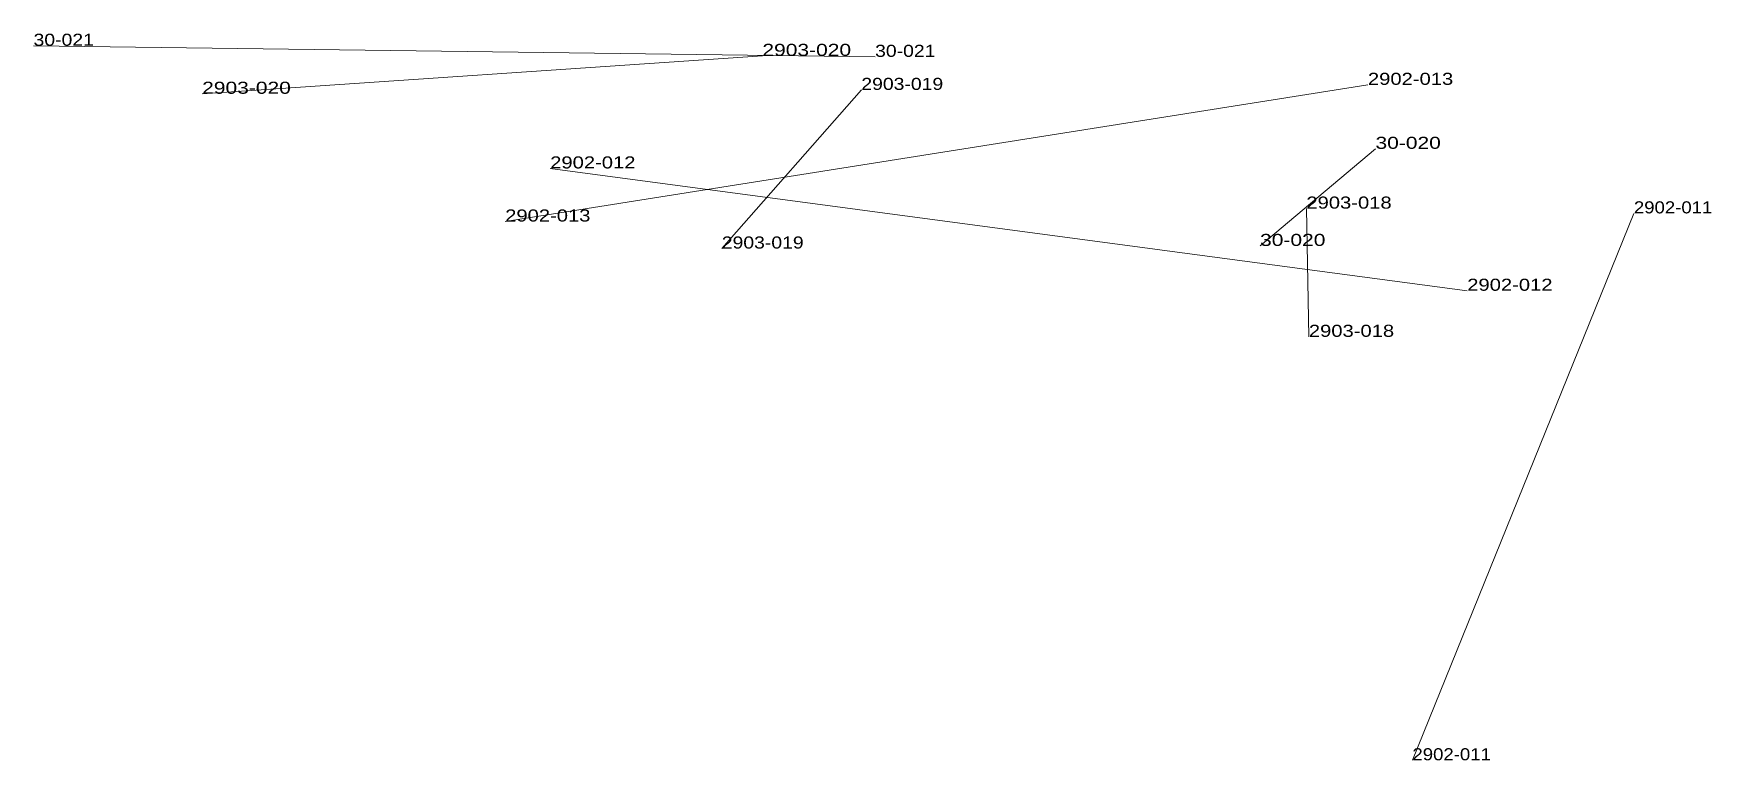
# Model space of a CAD drawing. Header units: metres. Extents: x 571156 to 607184, y 703608 to 727431.
# Drawn here: x 600542.8 to 600820.7, y 709920.2 to 710040.7 of the extents above; entities that cross this region are included whole.
import ezdxf

# ---------------------------------------------------------------- set-up
doc = ezdxf.new("R2010")
doc.units = ezdxf.units.M
doc.header["$LTSCALE"] = 0.8
doc.layers.add('60', color=7, linetype='Continuous', lineweight=13)
doc.layers.add('61', color=7, linetype='Continuous')

msp = doc.modelspace()

# ---------------------------------------------------------------- texts
at = {"layer": '60'}
for s, width, p in [('30-021', 1.2, (600542.76, 710038.68)), ('30-021', 1.2, (600542.76, 710038.68)), ('2903-020', 1.3, (600570.69, 710030.72)), ('2902-012', 1.25, (600628.35, 710018.34)), ('2903-018', 1.25, (600753.63, 710011.68)), ('2902-013', 1.25, (600620.89, 710009.54)), ('2902-011', 1.15, (600807.89, 710010.89)), ('2903-019', 1.2, (600656.78, 710005.06)), ('30-020', 1.3, (600745.96, 710005.49)), ('30-020', 1.3, (600745.96, 710005.49))]:
    msp.add_text(s, height=2, dxfattribs=dict(at, width=width)).set_placement(p)
at = {"layer": '61'}
for s, width, p in [('2903-020', 1.3, (600663.51, 710037)), ('30-021', 1.2, (600682.18, 710036.84)), ('30-021', 1.2, (600682.18, 710036.84)), ('2903-019', 1.2, (600679.9, 710031.36)), ('2902-013', 1.25, (600763.83, 710032.2)), ('30-020', 1.3, (600765.08, 710021.59)), ('30-020', 1.3, (600765.08, 710021.59)), ('2902-012', 1.25, (600780.28, 709998.06)), ('2903-018', 1.25, (600754.04, 709990.42)), ('2902-011', 1.15, (600771.2, 709920.21))]:
    msp.add_text(s, height=2, dxfattribs=dict(at, width=width)).set_placement(p)

# ---------------------------------------------------------------- linework, layer by layer
at = {"layer": '60'}
for p, q in [((600682.18, 710036.84), (600542.76, 710038.68)), ((600682.18, 710036.84), (600542.76, 710038.68)), ((600663.51, 710037), (600570.69, 710030.72)), ((600763.83, 710032.2), (600620.89, 710009.54)), ((600679.9, 710031.36), (600656.78, 710005.06)), ((600765.08, 710021.59), (600745.96, 710005.49)), ((600765.08, 710021.59), (600745.96, 710005.49)), ((600780.28, 709998.06), (600628.35, 710018.34)), ((600754.04, 709990.42), (600753.63, 710011.68)), ((600771.2, 709920.21), (600807.89, 710010.89))]:
    msp.add_line(p, q, dxfattribs=at)

msp.set_redraw_order([(e.dxf.handle, doc.entitydb.next_handle()) for e in msp.query("TEXT MTEXT ATTDEF DIMENSION ARC_DIMENSION")])  # texts and dimensions are drawn at this point

doc.saveas('drawing.dxf')
